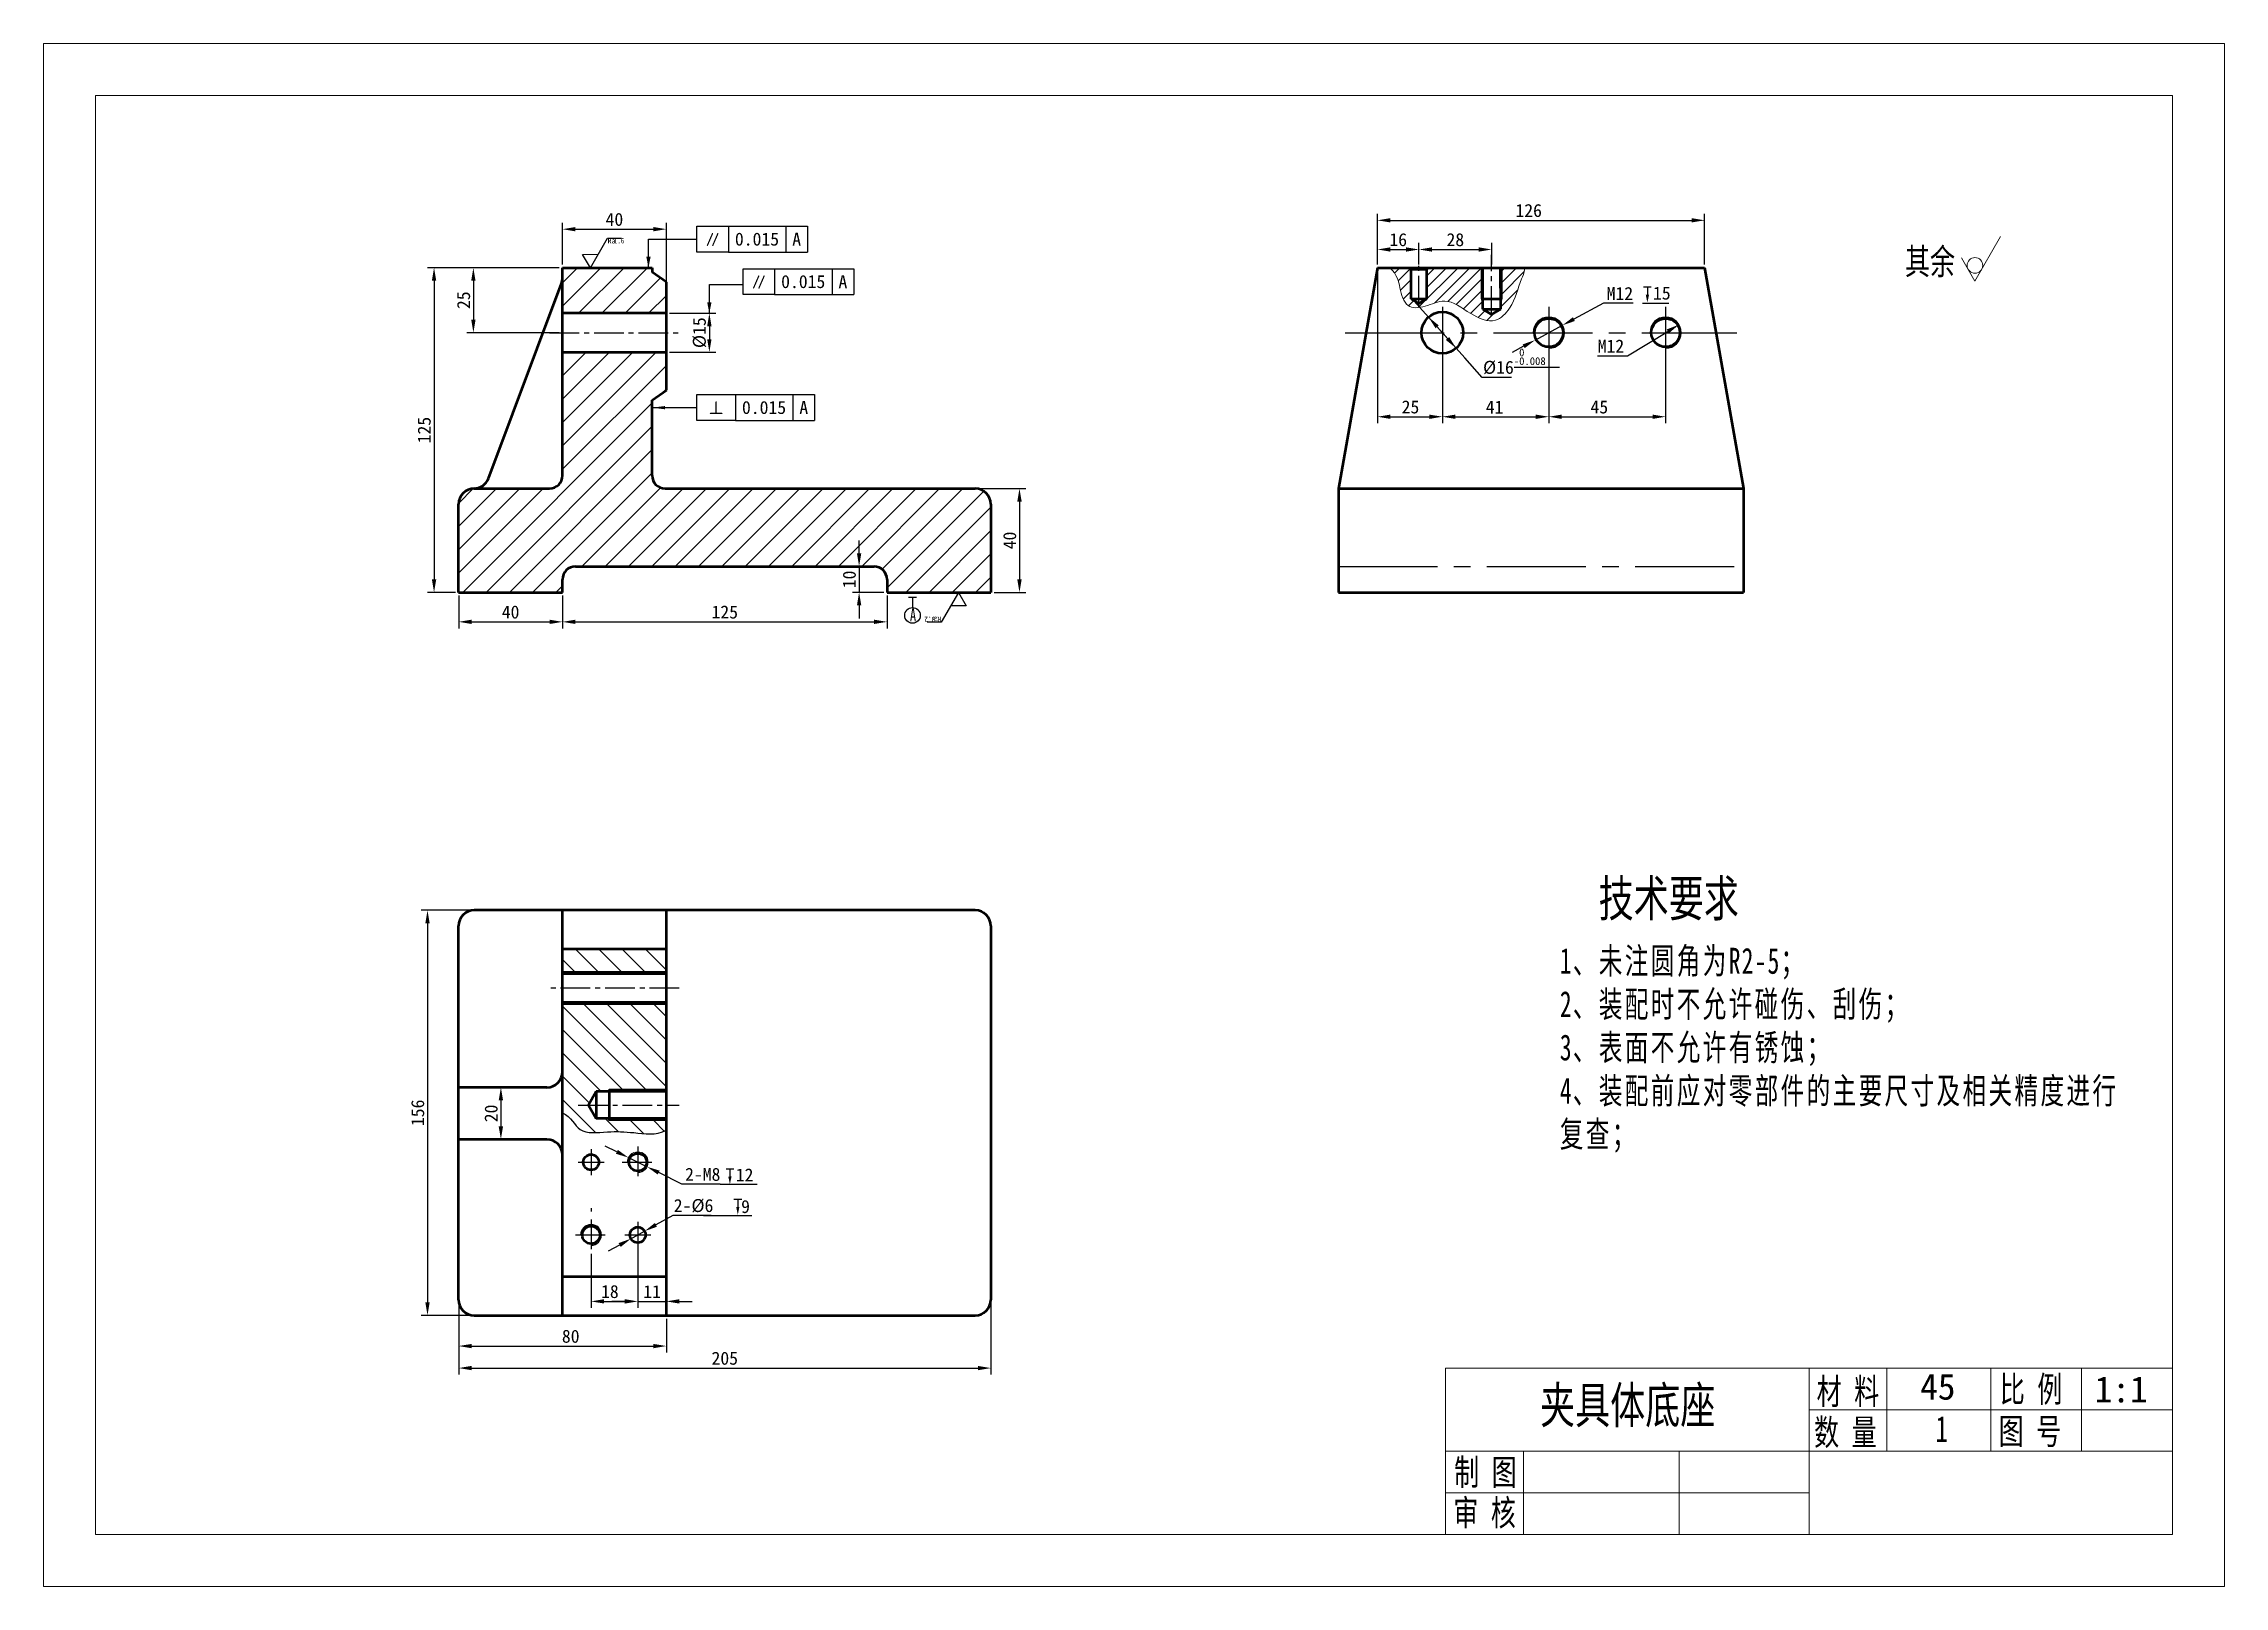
# Model space of a CAD drawing. Header units: millimetres. Extents: x 971 to 1391, y 506 to 803.
import ezdxf

# ---------------------------------------------------------------- set-up
doc = ezdxf.new("R2010")
doc.units = ezdxf.units.MM
for name, pattern in [('CENTER', [50.8, 31.75, -6.35, 6.35, -6.35]), ('CENTER2', [28.575, 19.05, -3.175, 3.175, -3.175]), ('CENTERX2', [101.6, 63.5, -12.7, 12.7, -12.7])]:
    doc.linetypes.add(name, pattern=pattern)
doc.layers.get('0').update_dxf_attribs({"lineweight": 18})
for name, color, linetype, lineweight in [('图层1', 4, 'Continuous', 50), ('图层3', 1, 'CENTER', 25), ('标注', 7, 'Continuous', 25), ('标注层', 5, 'Continuous', 25), ('细实线层', 7, 'Continuous', 18)]:
    doc.layers.add(name, color=color, linetype=linetype, lineweight=lineweight)
doc.styles.get("Standard").update_dxf_attribs({"font": 'SimSun.ttf'})
doc.styles.add('标准', font='SimSun.ttf', dxfattribs={"width": 0.667})
doc.styles.add('样式 1', font='SimSun.ttf', dxfattribs={"width": 0.707})
doc.dimstyles.new('ISO-25', dxfattribs={"dimtxt": 2.5, "dimasz": 2.5, "dimexe": 1.25, "dimexo": 0.625, "dimtad": 1, "dimtoh": 1, "dimlfac": 2, "dimtxsty": 'Standard', "dimcen": 2.5, "dimdle": 5, "dimadec": 0, "dimazin": 0, "dimtfac": 1, "dimtmove": 0, "dimatfit": 3, "dimfxl": 1, "dimarcsym": 0})

msp = doc.modelspace()

# ---------------------------------------------------------------- texts
for s, insert, char_height, width, attachment_point, style in [('其余', (1329.4827, 763.2039), 5, 42.761999, 1, '样式 1'), ('技术要求', (1270.4962, 641.6049), 7, 135.953226, 1, '样式 1'), ('{\\T1.1;1、未注圆角为R2-5；\\P2、装配时不允许碰伤、刮伤；\\P3、表面不允许有锈蚀；\\P4、装配前应对零部件的主要尺寸及相关精度进行复查；}', (1263.0172, 628.5782), 5, 109.145994, 1, '标准'), ('材 料', (1312.4793, 540.1526), 5, 18.293625, 7, '样式 1'), ('比 例', (1347.7527, 540.5702), 5, 17.115292, 7, '样式 1'), ('夹具体底座', (1259.2173, 544.0358), 7, 70, 1, '样式 1'), ('数 量', (1311.9835, 532.2611), 5, 18.20525, 7, '样式 1'), ('图 号', (1347.5302, 532.4629), 5, 17.350958, 7, '样式 1'), ('制 图', (1242.6679, 524.6069), 5, 17.881208, 7, '样式 1'), ('审 核', (1242.5014, 516.7833), 5, 17.881208, 7, '样式 1')]:
    msp.add_mtext(s, dxfattribs=dict(insert=insert, char_height=char_height, width=width, attachment_point=attachment_point, style=style))
at = {"char_height": 5}
for s, insert, width, attachment_point in [('45', (1332.4101, 546.5956), 17.5, 1), ('1:1', (1366.0051, 540.9893), 13.708333, 7)]:
    msp.add_mtext(s, dxfattribs=dict(at, insert=insert, width=width, attachment_point=attachment_point))
at = {"color": 0, "insert": (1335.37, 538.4469), "char_height": 5, "width": 20, "attachment_point": 1, "style": '样式 1'}
msp.add_mtext('{\\C7;1}', dxfattribs=at)
at = {"layer": '标注层'}
for s, insert, char_height, width, attachment_point in [('40', (1080.9356, 768.8002), 2.5, 6.536313, 5), ('15', (1280.9592, 755.8724), 2.5, 5.721776, 1), (' 0', (1254.1567, 742.4269), 1.5, 3.0375, 7), ('-0.008', (1254.1666, 740.7487), 1.5, 9.3125, 7), ('12', (1104.3072, 586.0997), 2.5, 5.721776, 1), ('9', (1105.339, 580.0196), 2.5, 5.721776, 1)]:
    msp.add_mtext(s, dxfattribs=dict(at, insert=insert, char_height=char_height, width=width, attachment_point=attachment_point))
at = {"layer": '标注层', "insert": (1137.8439, 693.9047), "char_height": 2.5, "width": 4.627837, "attachment_point": 1, "style": '样式 1'}
msp.add_mtext('A', dxfattribs=at)

# ---------------------------------------------------------------- blocks, each defined once
blk = doc.blocks.new('*X2')
at = {"layer": '标注层', "color": 0, "linetype": 'Continuous', "lineweight": -2, "transparency": 16777216}
for p, q in [((1053.31, 635.81), (1043.69, 635.81)), ((1044.94, 633.31), (1044.94, 560.31)), ((1053.31, 557.81), (1043.69, 557.81))]:
    blk.add_line(p, q, dxfattribs=at)
at = {"layer": '标注层', "color": 0, "transparency": 16777216}
for points in [[(1044.52, 633.31), (1045.35, 633.31), (1044.94, 635.81)], [(1044.52, 560.31), (1045.35, 560.31), (1044.94, 557.81)]]:
    blk.add_solid(points, dxfattribs=at)
at = {"layer": '标注层', "color": 0, "transparency": 16777216, "insert": (1043.06, 596.81), "char_height": 2.5, "width": 9.4722, "attachment_point": 5, "rotation": 90}
blk.add_mtext('\\A1;156', dxfattribs=at)
blk = doc.blocks.new('*X3')
at = {"layer": '标注层', "color": 0, "linetype": 'Continuous', "lineweight": -2, "transparency": 16777216}
for p, q in [((1050.94, 560.18), (1050.94, 546.42)), ((1153.44, 560.18), (1153.44, 546.42)), ((1053.44, 547.67), (1150.94, 547.67))]:
    blk.add_line(p, q, dxfattribs=at)
at = {"layer": '标注层', "color": 0, "transparency": 16777216}
for points in [[(1053.44, 548.09), (1053.44, 547.26), (1050.94, 547.67)], [(1150.94, 548.09), (1150.94, 547.26), (1153.44, 547.67)]]:
    blk.add_solid(points, dxfattribs=at)
at = {"layer": '标注层', "color": 0, "transparency": 16777216, "insert": (1102.19, 549.55), "char_height": 2.5, "width": 9.8611, "attachment_point": 5}
blk.add_mtext('\\A1;205', dxfattribs=at)
blk = doc.blocks.new('*X4')
at = {"layer": '标注层', "color": 0, "linetype": 'Continuous', "lineweight": -2, "transparency": 16777216}
for p, q in [((1070.94, 696.38), (1070.94, 690.08)), ((1133.44, 696.38), (1133.44, 690.08)), ((1073.44, 691.33), (1130.94, 691.33))]:
    blk.add_line(p, q, dxfattribs=at)
at = {"layer": '标注层', "color": 0, "transparency": 16777216}
for points in [[(1073.44, 691.75), (1073.44, 690.92), (1070.94, 691.33)], [(1130.94, 691.75), (1130.94, 690.92), (1133.44, 691.33)]]:
    blk.add_solid(points, dxfattribs=at)
at = {"layer": '标注层', "color": 0, "transparency": 16777216, "insert": (1102.19, 693.21), "char_height": 2.5, "width": 9.4167, "attachment_point": 5}
blk.add_mtext('\\A1;125', dxfattribs=at)
blk = doc.blocks.new('*X5')
at = {"layer": '标注层', "color": 0, "linetype": 'Continuous', "lineweight": -2, "transparency": 16777216}
for p, q in [((1050.94, 696.38), (1050.94, 690.08)), ((1070.94, 696.38), (1070.94, 690.08)), ((1053.44, 691.33), (1068.44, 691.33))]:
    blk.add_line(p, q, dxfattribs=at)
at = {"layer": '标注层', "color": 0, "transparency": 16777216}
for points in [[(1053.44, 691.75), (1053.44, 690.92), (1050.94, 691.33)], [(1068.44, 691.75), (1068.44, 690.92), (1070.94, 691.33)]]:
    blk.add_solid(points, dxfattribs=at)
at = {"layer": '标注层', "color": 0, "transparency": 16777216, "insert": (1060.94, 693.21), "char_height": 2.5, "width": 6.5, "attachment_point": 5}
blk.add_mtext('\\A1;40', dxfattribs=at)
blk = doc.blocks.new('*X6')
at = {"layer": '标注层', "color": 0, "linetype": 'Continuous', "lineweight": -2, "transparency": 16777216}
for p, q in [((1151.06, 717), (1160.2, 717)), ((1158.95, 714.5), (1158.95, 699.5)), ((1154.06, 697), (1160.2, 697))]:
    blk.add_line(p, q, dxfattribs=at)
at = {"layer": '标注层', "color": 0, "transparency": 16777216}
for points in [[(1158.53, 714.5), (1159.37, 714.5), (1158.95, 717)], [(1158.53, 699.5), (1159.37, 699.5), (1158.95, 697)]]:
    blk.add_solid(points, dxfattribs=at)
at = {"layer": '标注层', "color": 0, "transparency": 16777216, "insert": (1157.08, 707), "char_height": 2.5, "width": 6.5, "attachment_point": 5, "rotation": 90}
blk.add_mtext('\\A1;40', dxfattribs=at)
blk = doc.blocks.new('*X7')
at = {"layer": '标注层', "color": 0, "linetype": 'Continuous', "lineweight": -2, "transparency": 16777216}
for p, q in [((1240.39, 746.38), (1240.39, 729.57)), ((1260.89, 746.38), (1260.89, 729.57)), ((1242.89, 730.82), (1258.39, 730.82))]:
    blk.add_line(p, q, dxfattribs=at)
at = {"layer": '标注层', "color": 0, "transparency": 16777216}
for points in [[(1242.89, 731.23), (1242.89, 730.4), (1240.39, 730.82)], [(1258.39, 731.23), (1258.39, 730.4), (1260.89, 730.82)]]:
    blk.add_solid(points, dxfattribs=at)
at = {"layer": '标注层', "color": 0, "transparency": 16777216, "insert": (1250.45, 732.69), "char_height": 2.5, "width": 6.1389, "attachment_point": 5}
blk.add_mtext('\\A1;41', dxfattribs=at)
blk = doc.blocks.new('*X8')
at = {"layer": '标注层', "color": 0, "linetype": 'Continuous', "lineweight": -2, "transparency": 16777216}
for p, q in [((1260.89, 746.06), (1260.89, 729.57)), ((1283.39, 746.38), (1283.39, 729.57)), ((1263.39, 730.82), (1280.89, 730.82))]:
    blk.add_line(p, q, dxfattribs=at)
at = {"layer": '标注层', "color": 0, "transparency": 16777216}
for points in [[(1263.39, 731.23), (1263.39, 730.4), (1260.89, 730.82)], [(1280.89, 731.23), (1280.89, 730.4), (1283.39, 730.82)]]:
    blk.add_solid(points, dxfattribs=at)
at = {"layer": '标注层', "color": 0, "transparency": 16777216, "insert": (1270.63, 732.69), "char_height": 2.5, "width": 6.4167, "attachment_point": 5}
blk.add_mtext('\\A1;45', dxfattribs=at)
blk = doc.blocks.new('*X9')
at = {"layer": '标注层', "color": 0, "linetype": 'Continuous', "lineweight": -2, "transparency": 16777216}
for p, q in [((1227.89, 758.88), (1227.89, 729.57)), ((1240.39, 746.38), (1240.39, 729.57)), ((1230.39, 730.82), (1237.89, 730.82))]:
    blk.add_line(p, q, dxfattribs=at)
at = {"layer": '标注层', "color": 0, "transparency": 16777216}
for points in [[(1230.39, 731.23), (1230.39, 730.4), (1227.89, 730.82)], [(1237.89, 731.23), (1237.89, 730.4), (1240.39, 730.82)]]:
    blk.add_solid(points, dxfattribs=at)
at = {"layer": '标注层', "color": 0, "transparency": 16777216, "insert": (1234.25, 732.69), "char_height": 2.5, "width": 6.3056, "attachment_point": 5}
blk.add_mtext('\\A1;25', dxfattribs=at)
blk = doc.blocks.new('*X10')
at = {"layer": '标注层', "color": 0, "linetype": 'Continuous', "lineweight": -2, "transparency": 16777216}
for p, q in [((1051.56, 601.7), (1060.32, 601.7)), ((1059.07, 599.2), (1059.07, 594.2)), ((1051.56, 591.7), (1060.32, 591.7))]:
    blk.add_line(p, q, dxfattribs=at)
at = {"layer": '标注层', "color": 0, "transparency": 16777216}
for points in [[(1058.65, 599.2), (1059.49, 599.2), (1059.07, 601.7)], [(1058.65, 594.2), (1059.49, 594.2), (1059.07, 591.7)]]:
    blk.add_solid(points, dxfattribs=at)
at = {"layer": '标注层', "color": 0, "transparency": 16777216, "insert": (1057.2, 596.7), "char_height": 2.5, "width": 6.3889, "attachment_point": 5, "rotation": 90}
blk.add_mtext('\\A1;20', dxfattribs=at)
blk = doc.blocks.new('*X11')
at = {"layer": '标注层', "color": 0, "linetype": 'Continuous', "lineweight": -2, "transparency": 16777216}
for p, q in [((1076.44, 569.68), (1076.44, 559.26)), ((1085.44, 570.18), (1085.44, 559.26)), ((1078.94, 560.51), (1082.94, 560.51))]:
    blk.add_line(p, q, dxfattribs=at)
at = {"layer": '标注层', "color": 0, "transparency": 16777216}
for points in [[(1078.94, 560.93), (1078.94, 560.1), (1076.44, 560.51)], [(1082.94, 560.93), (1082.94, 560.1), (1085.44, 560.51)]]:
    blk.add_solid(points, dxfattribs=at)
at = {"layer": '标注层', "color": 0, "transparency": 16777216, "insert": (1080.06, 562.39), "char_height": 2.5, "width": 5.8889, "attachment_point": 5}
blk.add_mtext('\\A1;18', dxfattribs=at)
blk = doc.blocks.new('*X12')
at = {"layer": '标注层', "color": 0, "linetype": 'Continuous', "lineweight": -2, "transparency": 16777216}
for p, q in [((1227.89, 760.13), (1227.89, 769.88)), ((1230.39, 768.63), (1288.39, 768.63)), ((1290.89, 760.13), (1290.89, 769.88))]:
    blk.add_line(p, q, dxfattribs=at)
at = {"layer": '标注层', "color": 0, "transparency": 16777216}
for points in [[(1230.39, 769.05), (1230.39, 768.22), (1227.89, 768.63)], [(1288.39, 769.05), (1288.39, 768.22), (1290.89, 768.63)]]:
    blk.add_solid(points, dxfattribs=at)
at = {"layer": '标注层', "color": 0, "transparency": 16777216, "insert": (1257.02, 770.51), "char_height": 2.5, "width": 9.4722, "attachment_point": 5}
blk.add_mtext('\\A1;126', dxfattribs=at)
blk = doc.blocks.new('*X13')
at = {"layer": '标注层', "color": 0, "linetype": 'Continuous', "lineweight": -2, "transparency": 16777216}
for p, q in [((1128.06, 704.5), (1128.06, 707)), ((1130.31, 702), (1126.81, 702)), ((1128.06, 702), (1128.06, 697)), ((1132.81, 697), (1126.81, 697)), ((1128.06, 694.5), (1128.06, 692))]:
    blk.add_line(p, q, dxfattribs=at)
at = {"layer": '标注层', "color": 0, "transparency": 16777216}
for points in [[(1127.65, 704.5), (1128.48, 704.5), (1128.06, 702)], [(1127.65, 694.5), (1128.48, 694.5), (1128.06, 697)]]:
    blk.add_solid(points, dxfattribs=at)
at = {"layer": '标注层', "color": 0, "transparency": 16777216, "insert": (1126.19, 699.5), "char_height": 2.5, "width": 5.9444, "attachment_point": 5, "rotation": 90}
blk.add_mtext('\\A1;10', dxfattribs=at)
blk = doc.blocks.new('*X14')
at = {"layer": '标注层', "color": 0, "linetype": 'Continuous', "lineweight": -2, "transparency": 16777216}
for p, q in [((1070.31, 759.5), (1044.95, 759.5)), ((1046.2, 757), (1046.2, 699.5)), ((1050.31, 697), (1044.95, 697))]:
    blk.add_line(p, q, dxfattribs=at)
at = {"layer": '标注层', "color": 0, "transparency": 16777216}
for points in [[(1045.78, 757), (1046.62, 757), (1046.2, 759.5)], [(1045.78, 699.5), (1046.62, 699.5), (1046.2, 697)]]:
    blk.add_solid(points, dxfattribs=at)
at = {"layer": '标注层', "color": 0, "transparency": 16777216, "insert": (1044.32, 728.25), "char_height": 2.5, "width": 9.4167, "attachment_point": 5, "rotation": 90}
blk.add_mtext('\\A1;125', dxfattribs=at)
blk = doc.blocks.new('*X15')
at = {"layer": '标注层', "color": 0, "linetype": 'Continuous', "lineweight": -2, "transparency": 16777216}
for p, q in [((1070, 759.5), (1052.52, 759.5)), ((1053.77, 757), (1053.77, 749.5)), ((1070.31, 747), (1052.52, 747))]:
    blk.add_line(p, q, dxfattribs=at)
at = {"layer": '标注层', "color": 0, "transparency": 16777216}
for points in [[(1053.36, 757), (1054.19, 757), (1053.77, 759.5)], [(1053.36, 749.5), (1054.19, 749.5), (1053.77, 747)]]:
    blk.add_solid(points, dxfattribs=at)
at = {"layer": '标注层', "color": 0, "transparency": 16777216, "insert": (1051.9, 753.25), "char_height": 2.5, "width": 6.3056, "attachment_point": 5, "rotation": 90}
blk.add_mtext('\\A1;25', dxfattribs=at)
blk = doc.blocks.new('*X16')
at = {"layer": '标注层', "color": 0, "linetype": 'Continuous', "lineweight": -2, "transparency": 16777216}
for p, q in [((1227.89, 760.13), (1227.89, 764.27)), ((1230.39, 763.02), (1233.39, 763.02)), ((1235.89, 760.13), (1235.89, 764.27))]:
    blk.add_line(p, q, dxfattribs=at)
at = {"layer": '标注层', "color": 0, "transparency": 16777216}
for points in [[(1230.39, 763.43), (1230.39, 762.6), (1227.89, 763.02)], [(1233.39, 763.43), (1233.39, 762.6), (1235.89, 763.02)]]:
    blk.add_solid(points, dxfattribs=at)
at = {"layer": '标注层', "color": 0, "transparency": 16777216, "insert": (1231.89, 764.89), "char_height": 2.5, "width": 5.9167, "attachment_point": 5}
blk.add_mtext('\\A1;16', dxfattribs=at)
blk = doc.blocks.new('*X17')
at = {"layer": '标注层', "color": 0, "linetype": 'Continuous', "lineweight": -2, "transparency": 16777216}
for p, q in [((1235.89, 760.13), (1235.89, 764.27)), ((1238.39, 763.02), (1247.39, 763.02)), ((1249.89, 760.13), (1249.89, 764.27))]:
    blk.add_line(p, q, dxfattribs=at)
at = {"layer": '标注层', "color": 0, "transparency": 16777216}
for points in [[(1238.39, 763.43), (1238.39, 762.6), (1235.89, 763.02)], [(1247.39, 763.43), (1247.39, 762.6), (1249.89, 763.02)]]:
    blk.add_solid(points, dxfattribs=at)
at = {"layer": '标注层', "color": 0, "transparency": 16777216, "insert": (1242.89, 764.89), "char_height": 2.5, "width": 6.3333, "attachment_point": 5}
blk.add_mtext('\\A1;28', dxfattribs=at)
blk = doc.blocks.new('*X18')
at = {"layer": '标注层', "color": 0, "linetype": 'Continuous', "lineweight": -2, "transparency": 16777216}
for p, q in [((1050.94, 560.18), (1050.94, 550.66)), ((1090.94, 557.18), (1090.94, 550.66)), ((1053.44, 551.91), (1088.44, 551.91))]:
    blk.add_line(p, q, dxfattribs=at)
at = {"layer": '标注层', "color": 0, "transparency": 16777216}
for points in [[(1053.44, 552.32), (1053.44, 551.49), (1050.94, 551.91)], [(1088.44, 552.32), (1088.44, 551.49), (1090.94, 551.91)]]:
    blk.add_solid(points, dxfattribs=at)
at = {"layer": '标注层', "color": 0, "transparency": 16777216, "insert": (1072.52, 553.78), "char_height": 2.5, "width": 6.4444, "attachment_point": 5}
blk.add_mtext('\\A1;80', dxfattribs=at)
blk = doc.blocks.new('*X19')
at = {"layer": '标注层', "color": 0, "linetype": 'Continuous', "lineweight": -2, "transparency": 16777216}
for p, q in [((1092.16, 577.04), (1088.93, 575.25)), ((1099.57, 577.04), (1092.16, 577.04)), ((1081.94, 571.36), (1079.75, 570.15)), ((1084.12, 572.58), (1086.75, 574.03))]:
    blk.add_line(p, q, dxfattribs=at)
at = {"layer": '标注层', "color": 0, "transparency": 16777216}
for points in [[(1088.73, 575.61), (1089.13, 574.88), (1086.75, 574.03)], [(1081.74, 571.73), (1082.14, 571), (1084.12, 572.58)]]:
    blk.add_solid(points, dxfattribs=at)
at = {"layer": '标注层', "color": 0, "transparency": 16777216, "insert": (1096.18, 578.91), "char_height": 2.5, "width": 13.4722, "attachment_point": 5}
blk.add_mtext('\\A1;2-%%C6', dxfattribs=at)
blk = doc.blocks.new('*X20')
at = {"layer": '标注层', "color": 0, "linetype": 'Continuous', "lineweight": -2, "transparency": 16777216}
for p, q in [((1081.41, 589.31), (1079.17, 590.42)), ((1083.64, 588.19), (1087.23, 586.42)), ((1093.94, 583.08), (1089.47, 585.3)), ((1101.33, 583.08), (1093.94, 583.08))]:
    blk.add_line(p, q, dxfattribs=at)
at = {"layer": '标注层', "color": 0, "transparency": 16777216}
for points in [[(1081.59, 589.68), (1081.22, 588.93), (1083.64, 588.19)], [(1089.65, 585.68), (1089.28, 584.93), (1087.23, 586.42)]]:
    blk.add_solid(points, dxfattribs=at)
at = {"layer": '标注层', "color": 0, "transparency": 16777216, "insert": (1097.95, 584.95), "char_height": 2.5, "width": 13.4444, "attachment_point": 5}
blk.add_mtext('\\A1;2-M8', dxfattribs=at)
blk = doc.blocks.new('*X21')
at = {"layer": '标注层', "color": 0, "linetype": 'Continuous', "lineweight": -2, "transparency": 16777216}
for p, q in [((1271.4, 752.68), (1265.73, 749.62)), ((1277.13, 752.68), (1271.4, 752.68)), ((1258.25, 745.57), (1263.53, 748.43)), ((1256.05, 744.39), (1253.85, 743.2))]:
    blk.add_line(p, q, dxfattribs=at)
at = {"layer": '标注层', "color": 0, "transparency": 16777216}
for points in [[(1265.53, 749.98), (1265.92, 749.25), (1263.53, 748.43)], [(1255.85, 744.75), (1256.25, 744.02), (1258.25, 745.57)]]:
    blk.add_solid(points, dxfattribs=at)
at = {"layer": '标注层', "color": 0, "transparency": 16777216, "insert": (1274.58, 754.55), "char_height": 2.5, "width": 10.1389, "attachment_point": 5}
blk.add_mtext('\\A1;M12', dxfattribs=at)
blk = doc.blocks.new('*X22')
at = {"layer": '标注层', "color": 0, "linetype": 'Continuous', "lineweight": -2, "transparency": 16777216}
for p, q in [((1276.04, 742.56), (1283.82, 747.26)), ((1270.3, 742.56), (1276.04, 742.56))]:
    blk.add_line(p, q, dxfattribs=at)
at = {"layer": '标注层', "color": 0, "transparency": 16777216}
blk.add_solid([(1283.6, 747.62), (1284.03, 746.9), (1285.95, 748.55)], dxfattribs=at)
at = {"layer": '标注层', "color": 0, "transparency": 16777216, "insert": (1272.86, 744.43), "char_height": 2.5, "width": 10.1389, "attachment_point": 5}
blk.add_mtext('\\A1;M12', dxfattribs=at)
blk = doc.blocks.new('*X23')
at = {"layer": '标注层', "color": 0, "linetype": 'Continuous', "lineweight": -2, "transparency": 16777216}
for p, q in [((1236.07, 751.86), (1234.41, 753.73)), ((1237.73, 749.99), (1236.07, 751.86)), ((1237.73, 749.99), (1243.05, 744.01)), ((1243.05, 744.01), (1244.71, 742.14)), ((1248.03, 738.4), (1244.71, 742.14)), ((1253.72, 738.4), (1248.03, 738.4))]:
    blk.add_line(p, q, dxfattribs=at)
at = {"layer": '标注层', "color": 0, "lineweight": -2, "transparency": 16777216}
for p, q in [((1239.39, 748.12), (1241.05, 746.25)), ((1241.38, 745.88), (1239.72, 747.75))]:
    blk.add_line(p, q, dxfattribs=at)
at = {"layer": '标注层', "color": 0, "transparency": 16777216}
for points in [[(1239.7, 748.4), (1239.08, 747.85), (1237.73, 749.99)], [(1241.7, 746.16), (1241.07, 745.6), (1243.05, 744.01)]]:
    blk.add_solid(points, dxfattribs=at)
at = {"layer": '标注层', "color": 0, "transparency": 16777216, "insert": (1251.19, 740.28), "char_height": 2.5, "width": 10.0556, "attachment_point": 5}
blk.add_mtext('\\A1;%%C16', dxfattribs=at)
blk = doc.blocks.new('*X24')
at = {"layer": '标注层', "color": 0, "linetype": 'Continuous', "lineweight": -2, "transparency": 16777216}
for p, q in [((1090.94, 593.26), (1090.94, 559.26)), ((1085.44, 572.68), (1085.44, 559.26)), ((1082.94, 560.51), (1080.44, 560.51)), ((1085.44, 560.51), (1090.94, 560.51)), ((1093.44, 560.51), (1095.94, 560.51))]:
    blk.add_line(p, q, dxfattribs=at)
at = {"layer": '标注层', "color": 0, "transparency": 16777216}
for points in [[(1082.94, 560.93), (1082.94, 560.09), (1085.44, 560.51)], [(1093.44, 560.93), (1093.44, 560.09), (1090.94, 560.51)]]:
    blk.add_solid(points, dxfattribs=at)
at = {"layer": '标注层', "color": 0, "transparency": 16777216, "insert": (1088.19, 562.39), "char_height": 2.5, "width": 5.5833, "attachment_point": 5}
blk.add_mtext('\\A1;11', dxfattribs=at)
blk = doc.blocks.new('*X25')
at = {"layer": '标注层', "color": 0, "linetype": 'Continuous', "lineweight": -2, "transparency": 16777216}
for p, q in [((1091.56, 750.75), (1100.47, 750.75)), ((1099.22, 748.25), (1099.22, 745.75)), ((1091.56, 743.25), (1100.47, 743.25))]:
    blk.add_line(p, q, dxfattribs=at)
at = {"layer": '标注层', "color": 0, "transparency": 16777216}
for points in [[(1098.8, 748.25), (1099.64, 748.25), (1099.22, 750.75)], [(1098.8, 745.75), (1099.64, 745.75), (1099.22, 743.25)]]:
    blk.add_solid(points, dxfattribs=at)
at = {"layer": '标注层', "color": 0, "transparency": 16777216, "insert": (1097.34, 747), "char_height": 2.5, "width": 10, "attachment_point": 5, "rotation": 90}
blk.add_mtext('\\A1;%%C15', dxfattribs=at)
blk = doc.blocks.new('*X26')
at = {"layer": '标注层', "color": 0, "linetype": 'Continuous', "lineweight": -2}
for p, q in [((0, 2.5), (6.08, 2.5)), ((0, -2.5), (0, 2.5)), ((0, 0), (0, 0)), ((0, 0), (0, 0)), ((6.08, 2.5), (6.08, -2.5)), ((6.08, 2.5), (21.32, 2.5)), ((17.13, 2.5), (17.13, -2.5)), ((21.32, 2.5), (21.32, -2.5)), ((6.08, -2.5), (0, -2.5)), ((6.08, -2.5), (21.32, -2.5))]:
    blk.add_line(p, q, dxfattribs=at)
at = {"layer": '标注层', "color": 0, "char_height": 2.5, "attachment_point": 5}
for s, insert, width in [('{\\fGDT|b0|i0|c134|p2;f}', (3.04, 0), 6.0789), ('A', (19.22, 0), 5)]:
    blk.add_mtext(s, dxfattribs=dict(at, insert=insert, width=width))
at = {"layer": '标注层', "color": 0, "lineweight": -2, "insert": (7.33, 0), "char_height": 2.5, "width": 17, "attachment_point": 4}
blk.add_mtext('0.015', dxfattribs=at)
blk = doc.blocks.new('*X27')
at = {"layer": '标注层', "color": 0, "linetype": 'Continuous', "lineweight": -2}
for p, q in [((0, 2.5), (7.44, 2.5)), ((0, -2.5), (0, 2.5)), ((0, 0), (0, 0)), ((0, 0), (0, 0)), ((7.44, 2.5), (7.44, -2.5)), ((7.44, 2.5), (22.68, 2.5)), ((18.49, 2.5), (18.49, -2.5)), ((22.68, 2.5), (22.68, -2.5)), ((7.44, -2.5), (0, -2.5)), ((7.44, -2.5), (22.68, -2.5))]:
    blk.add_line(p, q, dxfattribs=at)
at = {"layer": '标注层', "color": 0, "char_height": 2.5, "attachment_point": 5}
for s, insert, width in [('{\\fGDT|b0|i0|c134|p2;b}', (3.72, 0), 7.443), ('A', (20.59, 0), 5)]:
    blk.add_mtext(s, dxfattribs=dict(at, insert=insert, width=width))
at = {"layer": '标注层', "color": 0, "lineweight": -2, "insert": (8.69, 0), "char_height": 2.5, "width": 17, "attachment_point": 4}
blk.add_mtext('0.015', dxfattribs=at)
blk = doc.blocks.new('*X28')
at = {"layer": '标注层', "color": 0, "linetype": 'Continuous', "lineweight": -2}
for p, q in [((0, 2.5), (6.08, 2.5)), ((0, -2.5), (0, 2.5)), ((0, 0), (0, 0)), ((0, 0), (0, 0)), ((6.08, 2.5), (6.08, -2.5)), ((6.08, 2.5), (21.32, 2.5)), ((17.13, 2.5), (17.13, -2.5)), ((21.32, 2.5), (21.32, -2.5)), ((6.08, -2.5), (0, -2.5)), ((6.08, -2.5), (21.32, -2.5))]:
    blk.add_line(p, q, dxfattribs=at)
at = {"layer": '标注层', "color": 0, "char_height": 2.5, "attachment_point": 5}
for s, insert, width in [('{\\fGDT|b0|i0|c134|p2;f}', (3.04, 0), 6.0789), ('A', (19.22, 0), 5)]:
    blk.add_mtext(s, dxfattribs=dict(at, insert=insert, width=width))
at = {"layer": '标注层', "color": 0, "lineweight": -2, "insert": (7.33, 0), "char_height": 2.5, "width": 17, "attachment_point": 4}
blk.add_mtext('0.015', dxfattribs=at)
blk = doc.blocks.new('*X29')
at = {"layer": '标注层', "linetype": 'Continuous'}
blk.add_hatch(color=0, dxfattribs=at).paths.add_polyline_path([(1088.19, 732.57), (1090.69, 732.88), (1090.69, 732.25)], flags=0)
at = {"layer": '标注层', "color": 0, "linetype": 'Continuous'}
for p, q in [((1088.19, 732.57), (1094.31, 732.57)), ((1094.31, 732.57), (1096.81, 732.57))]:
    blk.add_line(p, q, dxfattribs=at)
at = {"layer": '标注层', "color": 0}
blk.add_line((1096.81, 732.57), (1096.81, 732.57), dxfattribs=at)
blk = doc.blocks.new('粗糙度')
at = {"layer": '标注', "linetype": 'ByBlock', "lineweight": 25}
for p, q in [((0, 0), (6.46, 11)), ((-2.92, 5), (2.94, 5)), ((0, 0), (-2.92, 5))]:
    blk.add_line(p, q, dxfattribs=at)
blk = doc.blocks.new('粗糙度2')
at = {"layer": '标注', "linetype": 'ByBlock', "lineweight": 25}
blk.add_line((6.46, 11), (11.72, 11), dxfattribs=at)
blk.add_blockref('粗糙度', (0, 0), dxfattribs=at)
at = {"layer": '标注', "linetype": 'ByBlock', "lineweight": 25, "insert": (6.46, 11), "char_height": 2, "attachment_point": 1}
blk.add_mtext_dynamic_manual_height_columns('Ra', width=4.137, gutter_width=1, heights=[0], dxfattribs=at)
at = {"layer": '标注', "linetype": 'ByBlock', "lineweight": 25, "width": 0.8}
blk.add_attdef('RA', (8.8, 9), '', height=2, dxfattribs=at)

# ---------------------------------------------------------------- dimensions: what is measured, and where the dimension line sits
at = {"layer": '标注层'}
for base, p1, p2, picture, middle in [((1290.888, 768.6334), (1227.888, 759.5012), (1290.888, 759.5012), '*X12', (1257.0155, 768.6334)), ((1235.888, 763.0156), (1227.888, 759.5012), (1235.888, 759.5012), '*X16', (1231.888, 763.0156)), ((1240.388, 730.8178), (1227.888, 759.5012), (1240.388, 747.0012), '*X9', (1234.253, 730.8178)), ((1260.888, 730.8178), (1240.388, 747.0012), (1260.888, 747.0012), '*X7', (1250.4469, 730.8178)), ((1283.388, 730.8178), (1260.888, 746.6887), (1283.388, 747.0012), '*X8', (1270.6322, 730.8178)), ((1070.9356, 691.3317), (1050.9356, 697.0012), (1070.9356, 697.0012), '*X5', (1060.9356, 691.3317)), ((1133.4356, 691.3317), (1070.9356, 697.0012), (1133.4356, 697.0012), '*X4', (1102.1856, 691.3317)), ((1085.4356, 560.5141), (1076.4356, 570.305), (1085.4356, 570.805), '*X11', (1080.0578, 560.5141)), ((1090.9356, 551.9059), (1050.9356, 560.805), (1090.9356, 557.805), '*X18', (1072.5235, 551.9059))]:
    dim = msp.add_linear_dim(base=base, p1=p1, p2=p2, dimstyle='ISO-25', override={"dimsah": 1, "dimtolj": 1, "dimtzin": 8}, dxfattribs=at)
    dim.commit()
    dim.dimension.update_dxf_attribs({"geometry": picture, "text_midpoint": middle, "dimtype": 160})
for base, p1, p2, picture, middle in [((1249.888, 763.0156), (1235.888, 759.5012), (1249.888, 759.5012), '*X17', (1242.888, 764.8906)), ((1090.9356, 560.5106), (1085.4356, 573.305), (1090.9356, 593.8845), '*X24', (1088.1856, 562.3856))]:
    dim = msp.add_linear_dim(base=base, p1=p1, p2=p2, dimstyle='ISO-25', override={"dimsah": 1, "dimtolj": 1, "dimtzin": 8}, dxfattribs=at)
    dim.commit()
    dim.dimension.update_dxf_attribs({"geometry": picture, "text_midpoint": middle})
for base, p1, p2, picture, middle in [((1046.1997, 697.0012), (1070.9356, 759.5012), (1050.9356, 697.0012), '*X14', (1046.1997, 728.2512)), ((1053.7726, 747.0012), (1070.6231, 759.5012), (1070.9356, 747.0012), '*X15', (1053.7726, 753.2512)), ((1158.9516, 697.0012), (1150.4356, 717.0012), (1153.4356, 697.0012), '*X6', (1158.9516, 707.0012))]:
    dim = msp.add_linear_dim(base=base, p1=p1, p2=p2, angle=90, dimstyle='ISO-25', override={"dimsah": 1, "dimtolj": 1, "dimtzin": 8}, dxfattribs=at)
    dim.commit()
    dim.dimension.update_dxf_attribs({"geometry": picture, "text_midpoint": middle, "dimtype": 160})
for p1, p2, text, override, picture, middle in [((1258.2487, 745.575), (1263.5273, 748.4275), 'M12', {"dimpost": '%%C<>', "dimsah": 1, "dimtolj": 1}, '*X21', (1274.5766, 752.6795)), ((1280.8214, 745.4479), (1285.9545, 748.5545), 'M12', {"dimpost": '%%C<>', "dimsah": 1, "dimtmove": 1, "dimtolj": 1}, '*X22', (1276.0416, 742.5552)), ((1084.1242, 572.5769), (1086.747, 574.0332), '2-%%C6', {"dimpost": '%%C<>', "dimsah": 1, "dimtolj": 1}, '*X19', (1096.1775, 577.038))]:
    dim = msp.add_diameter_dim_2p(p1=p1, p2=p2, text=text, dimstyle='ISO-25', override=override, dxfattribs=at)
    dim.commit()
    dim.dimension.update_dxf_attribs({"geometry": picture, "text_midpoint": middle, "dimtype": 163})
dim = msp.add_linear_dim(base=(1099.2191, 743.2512), p1=(1090.9356, 750.7512), p2=(1090.9356, 743.2512), angle=90, text='%%C15', dimstyle='ISO-25', override={"dimsah": 1, "dimtolj": 1}, dxfattribs=at)
dim.commit()
dim.dimension.update_dxf_attribs({"geometry": '*X25', "text_midpoint": (1097.3441, 747.0012)})
dim = msp.add_diameter_dim_2p(p1=(1237.7309, 749.9912), p2=(1243.045, 744.0112), dimstyle='ISO-25', override={"dimpost": '%%C<>', "dimsah": 1, "dimtolj": 1, "dimtzin": 8}, dxfattribs=at)
dim.commit()
dim.dimension.update_dxf_attribs({"geometry": '*X23', "text_midpoint": (1251.1869, 738.405)})
for base, p1, p2, picture, middle in [((1128.0625, 697.0012), (1130.9356, 702.0012), (1133.4356, 697.0012), '*X13', (1126.1875, 699.5012)), ((1059.0707, 591.7045), (1050.9356, 601.7045), (1050.9356, 591.7045), '*X10', (1057.1957, 596.7045))]:
    dim = msp.add_linear_dim(base=base, p1=p1, p2=p2, angle=90, dimstyle='ISO-25', override={"dimsah": 1, "dimtolj": 1, "dimtzin": 8}, dxfattribs=at)
    dim.commit()
    dim.dimension.update_dxf_attribs({"geometry": picture, "text_midpoint": middle})
dim = msp.add_linear_dim(base=(1044.9356, 557.805), p1=(1053.9356, 635.805), p2=(1053.9356, 557.805), angle=90, text='156', dimstyle='ISO-25', override={"dimsah": 1, "dimtolj": 1}, dxfattribs=at)
dim.commit()
dim.dimension.update_dxf_attribs({"geometry": '*X2', "text_midpoint": (1044.9356, 596.805), "dimtype": 160})
dim = msp.add_diameter_dim_2p(p1=(1083.6444, 588.1947), p2=(1087.2268, 586.4153), text='2-M8', dimstyle='ISO-25', override={"dimpost": '%%C<>', "dimsah": 1, "dimtolj": 1}, dxfattribs=at)
dim.commit()
dim.dimension.update_dxf_attribs({"geometry": '*X20', "text_midpoint": (1097.9488, 583.079)})
dim = msp.add_linear_dim(base=(1153.4356, 547.6736), p1=(1050.9356, 560.805), p2=(1153.4356, 560.805), text='205', dimstyle='ISO-25', override={"dimsah": 1, "dimtolj": 1}, dxfattribs=at)
dim.commit()
dim.dimension.update_dxf_attribs({"geometry": '*X3', "text_midpoint": (1102.1856, 547.6736), "dimtype": 160})

# ---------------------------------------------------------------- hatches: boundary and pattern name
at = {"layer": '标注层'}
for points in [[(1073.4356, 767.3418), (1073.4356, 766.5085), (1070.9356, 766.9252)], [(1088.4356, 767.3418), (1088.4356, 766.5085), (1090.9356, 766.9252)], [(1087.9106, 761.6205), (1087.0772, 761.6205), (1087.4939, 759.5012)], [(1099.6353, 752.8705), (1098.802, 752.8705), (1099.2186, 750.7512)], [(1280.1937, 754.3102), (1279.5689, 754.2948), (1279.8813, 752.8025)], [(1103.491, 584.5638), (1102.8661, 584.5484), (1103.1785, 583.0561)], [(1105.0124, 578.708), (1104.3876, 578.6926), (1104.7, 577.2003)]]:
    msp.add_hatch(color=256, dxfattribs=at).paths.add_polyline_path(points, flags=0)
h = msp.add_hatch(dxfattribs=at)
h.set_pattern_fill('ANSI31', color=256, style=0)
h.paths.add_polyline_path([(1090.9356, 756.749), (1088.192, 758.6678), (1088.192, 759.5012), (1070.9356, 759.5012), (1070.9356, 750.7512), (1090.9356, 750.7512)], flags=0)
edge = h.paths.add_edge_path(flags=0)
edge.add_line((1088.192, 733.9876), (1090.9356, 735.9351))
edge.add_line((1090.9356, 735.9351), (1090.9356, 743.2512))
edge.add_line((1090.9356, 743.2512), (1070.9356, 743.2512))
edge.add_line((1070.9356, 743.2512), (1070.9356, 719.5012))
edge.add_arc((1068.4356, 719.5012), 2.5, -90, 0, ccw=False)
edge.add_line((1068.4356, 717.0012), (1053.9356, 717.0012))
edge.add_arc((1053.9356, 714.0012), 3, 90, 180)
edge.add_line((1050.9356, 714.0012), (1050.9356, 697.0012))
edge.add_line((1050.9356, 697.0012), (1070.9356, 697.0012))
edge.add_line((1070.9356, 697.0012), (1070.9356, 699.5012))
edge.add_arc((1073.4356, 699.5012), 2.5, 90, 180, ccw=False)
edge.add_line((1073.4356, 702.0012), (1130.9356, 702.0012))
edge.add_arc((1130.9356, 699.5012), 2.5, 0, 90, ccw=False)
edge.add_line((1133.4356, 699.5012), (1133.4356, 697.0012))
edge.add_line((1133.4356, 697.0012), (1153.4356, 697.0012))
edge.add_line((1153.4356, 697.0012), (1153.4356, 714.0012))
edge.add_arc((1150.4356, 714.0012), 3, 360, 450)
edge.add_line((1150.4356, 717.0012), (1093.4356, 717.0012))
edge.add_line((1093.4356, 717.0012), (1090.692, 717.0012))
edge.add_arc((1090.692, 719.5012), 2.5, 180, 270, ccw=False)
edge.add_line((1088.192, 719.5012), (1088.192, 733.9876))
h = msp.add_hatch(dxfattribs=at)
h.set_pattern_fill('ANSI31', color=256, angle=90, style=0)
h.paths.add_polyline_path([(1090.9356, 623.805), (1090.9356, 628.305), (1070.9356, 628.305), (1070.9356, 623.805)], flags=0)
edge = h.paths.add_edge_path(flags=0)
edge.add_line((1070.9356, 617.805), (1070.9356, 596.805))
edge.add_spline(control_points=[(1070.9356, 596.805), (1072.6623, 596.0341), (1073.9274, 592.4521), (1079.5457, 593.3383), (1085.0101, 593.0674), (1088.8965, 592.4074), (1090.9356, 593.4514)], knot_values=[0, 0, 0, 0, 4.67455072, 10.16983013, 15.24201468, 21.54063689, 21.54063689, 21.54063689, 21.54063689], weights=[1, 1, 1, 1, 1, 1, 1], degree=3, periodic=0)
edge.add_line((1090.9356, 593.4514), (1090.9356, 595.305))
edge.add_line((1090.9356, 595.305), (1079.9356, 595.305))
edge.add_line((1079.9356, 595.305), (1079.9356, 595.6993))
edge.add_line((1079.9356, 595.6993), (1077.4356, 595.6993))
edge.add_line((1077.4356, 595.6993), (1075.9312, 598.305))
edge.add_line((1075.9312, 598.305), (1077.4356, 600.9108))
edge.add_line((1077.4356, 600.9108), (1079.9356, 600.9108))
edge.add_line((1079.9356, 600.9108), (1079.9356, 601.305))
edge.add_line((1079.9356, 601.305), (1090.9356, 601.305))
edge.add_line((1090.9356, 601.305), (1090.9356, 617.805))
edge.add_line((1090.9356, 617.805), (1070.9356, 617.805))

# ---------------------------------------------------------------- linework, layer by layer
at = {"color": 0}
for p, q in [((971.0041, 802.6477), (971.0041, 505.6477)), ((1391.0041, 802.6477), (971.0041, 802.6477)), ((1391.0041, 802.6477), (1391.0041, 505.6477)), ((981.0041, 792.6477), (981.0041, 515.6477)), ((1381.0041, 792.6477), (981.0041, 792.6477)), ((1381.0041, 792.6477), (1381.0041, 515.6477)), ((1241.0041, 547.6477), (1241.0041, 515.6477)), ((1381.0041, 547.6477), (1241.0041, 547.6477)), ((1381.0041, 515.6477), (981.0041, 515.6477)), ((1391.0041, 505.6477), (971.0041, 505.6477))]:
    msp.add_line(p, q, dxfattribs=at)
for p, q in [((1342.9729, 756.935), (1347.9137, 765.4929)), ((1342.9729, 756.935), (1340.3749, 761.4349)), ((1381.0041, 547.6477), (1311.0041, 547.6477)), ((1311.0041, 515.6477), (1311.0041, 547.6477)), ((1326.0041, 531.6477), (1326.0041, 547.6477)), ((1346.0041, 547.6477), (1346.0041, 531.6477)), ((1363.5041, 547.6477), (1363.5041, 531.6477)), ((1381.0041, 539.6477), (1311.0041, 539.6477)), ((1381.0041, 531.6477), (1241.0041, 531.6477)), ((1256.0041, 531.6477), (1256.0041, 515.6477)), ((1286.0041, 531.6477), (1286.0041, 515.6477)), ((1311.0041, 523.6477), (1241.0041, 523.6477))]:
    msp.add_line(p, q)
msp.add_circle((1342.9729, 759.9465), 1.5058)
at = {"layer": '图层1', "color": 0}
for p, q in [((1056.6656, 718.9479), (1070.7446, 756.4919)), ((1070.9356, 759.5012), (1088.192, 759.5012)), ((1070.9356, 719.5012), (1070.9356, 759.5012)), ((1088.192, 759.5012), (1088.192, 758.6678)), ((1090.9422, 756.7444), (1088.192, 758.6678)), ((1090.9356, 735.9351), (1090.9356, 756.749)), ((1227.888, 759.5012), (1220.388, 717.0012)), ((1227.888, 759.5012), (1290.888, 759.5012)), ((1234.388, 759.2512), (1237.388, 759.2512)), ((1248.188, 751.5012), (1248.188, 759.5012)), ((1251.638, 751.5012), (1251.588, 759.5012)), ((1290.888, 759.5012), (1298.388, 717.0012)), ((1234.388, 753.5012), (1237.388, 753.5012)), ((1234.388, 753.5012), (1235.888, 752.6352)), ((1235.888, 752.6352), (1237.388, 753.5012)), ((1247.888, 753.5012), (1251.888, 753.5012)), ((1090.9356, 750.7512), (1070.9356, 750.7512)), ((1248.188, 751.5012), (1251.638, 751.5012)), ((1248.188, 751.5012), (1249.888, 750.5197)), ((1249.888, 750.5197), (1251.5874, 751.5009)), ((1070.9356, 743.2512), (1090.9356, 743.2512)), ((1088.192, 733.9876), (1090.9356, 735.9351)), ((1088.192, 719.5012), (1088.192, 733.9876)), ((1050.9356, 697.0012), (1050.9356, 714.0012)), ((1053.9356, 717.0012), (1068.4356, 717.0012)), ((1090.692, 717.0012), (1147.692, 717.0012)), ((1093.4356, 717.0012), (1150.4356, 717.0012)), ((1153.4356, 714.0012), (1153.4356, 697.0012)), ((1220.388, 717.0012), (1220.388, 697.0012)), ((1220.388, 717.0012), (1298.388, 717.0012)), ((1298.388, 717.0012), (1298.388, 697.0012)), ((1073.4356, 702.0012), (1130.9356, 702.0012)), ((1070.9356, 697.0012), (1070.9356, 699.5012)), ((1133.4356, 699.5012), (1133.4356, 697.0012)), ((1050.9356, 697.0012), (1070.9356, 697.0012)), ((1133.4356, 697.0012), (1153.4356, 697.0012)), ((1220.388, 697.0012), (1298.388, 697.0012)), ((1150.4356, 635.805), (1053.9356, 635.805)), ((1070.9356, 557.805), (1070.9356, 635.805)), ((1090.9356, 567.805), (1090.9356, 635.805)), ((1050.9356, 560.805), (1050.9356, 632.805)), ((1153.4356, 632.805), (1153.4356, 560.805)), ((1090.9356, 628.305), (1070.9356, 628.305)), ((1090.9356, 623.805), (1070.9356, 623.805)), ((1090.9356, 617.805), (1070.9356, 617.805)), ((1067.9356, 601.7045), (1050.9356, 601.7045)), ((1077.4356, 600.9108), (1075.9312, 598.305)), ((1077.4356, 600.9108), (1077.4356, 595.6993)), ((1079.9356, 600.9108), (1077.4356, 600.9108)), ((1079.9356, 601.305), (1079.9356, 595.305)), ((1090.9356, 600.9108), (1079.9356, 600.9108)), ((1075.9312, 598.305), (1077.4356, 595.6993)), ((1079.9356, 595.6993), (1077.4356, 595.6993)), ((1090.9356, 595.6993), (1079.9356, 595.6993)), ((1067.9356, 591.7045), (1050.9356, 591.7045)), ((1090.9356, 557.805), (1090.9356, 567.805)), ((1070.9356, 565.305), (1090.9356, 565.305)), ((1053.9356, 557.805), (1150.4356, 557.805))]:
    msp.add_line(p, q, dxfattribs=at)
at = {"layer": '图层1', "color": 0, "ltscale": 0.3}
for p, q in [((1234.138, 759.5012), (1234.388, 759.2512)), ((1234.388, 753.5012), (1234.388, 759.2512)), ((1237.638, 759.5012), (1237.388, 759.2512)), ((1237.388, 753.5012), (1237.388, 759.2512))]:
    msp.add_line(p, q, dxfattribs=at)
at = {"layer": '图层1', "color": 0}
for centre, radius in [((1240.388, 747.0012), 4), ((1260.888, 747.0012), 2.75), ((1283.388, 747.0012), 2.75), ((1076.4356, 587.305), 1.5), ((1085.4356, 587.305), 1.7), ((1076.4356, 573.305), 1.7), ((1085.4356, 573.305), 1.5)]:
    msp.add_circle(centre, radius, dxfattribs=at)
for centre, radius, start, end in [((1067.9356, 757.5452), 3, 339.443955, 360), ((1053.8566, 720.0012), 3, 270, 339.443955), ((1068.4356, 719.5012), 2.5, 270, 0), ((1090.692, 719.5012), 2.5, 180, 270), ((1053.9356, 714.0012), 3, 90, 180), ((1150.4356, 714.0012), 3, 0, 90), ((1073.4356, 699.5012), 2.5, 90, 180), ((1130.9356, 699.5012), 2.5, 0, 90), ((1053.9356, 632.805), 3, 90, 180), ((1150.4356, 632.805), 3, 0, 90), ((1067.9356, 604.7045), 3, 270, 360), ((1067.9356, 588.7045), 3, 0, 90), ((1053.9356, 560.805), 3, 180, 270), ((1150.4356, 560.805), 3, 270, 360)]:
    msp.add_arc(centre, radius, start, end, dxfattribs=at)
at = {"layer": '图层3', "linetype": 'CENTER2', "lineweight": 25, "ltscale": 0.3}
for p, q in [((1235.888, 752.2512), (1235.888, 762.0012)), ((1249.888, 750.2529), (1249.888, 762.0012)), ((1240.388, 752.0012), (1240.388, 742.0012)), ((1260.888, 752.0012), (1260.888, 742.0012)), ((1283.388, 752.0012), (1283.388, 742.0012)), ((1068.4356, 747.0012), (1093.4356, 747.0012)), ((1093.4356, 620.805), (1068.4356, 620.805)), ((1073.9356, 598.305), (1093.4356, 598.305)), ((1076.4356, 589.805), (1076.4356, 584.805)), ((1085.4356, 590.305), (1085.4356, 584.305)), ((1073.9356, 587.305), (1078.9356, 587.305)), ((1082.4356, 587.305), (1088.4356, 587.305)), ((1076.4356, 578.4799), (1076.4356, 577.805)), ((1076.4356, 576.305), (1076.4356, 570.305)), ((1085.4356, 575.805), (1085.4356, 570.805)), ((1073.4356, 573.305), (1079.4356, 573.305)), ((1082.9356, 573.305), (1087.9356, 573.305))]:
    msp.add_line(p, q, dxfattribs=at)
at = {"layer": '图层3', "linetype": 'CENTER2', "lineweight": 25}
for p, q in [((1221.6821, 747.0012), (1297.0938, 747.0012)), ((1220.388, 702.0012), (1298.388, 702.0012))]:
    msp.add_line(p, q, dxfattribs=at)
at = {"layer": '标注层'}
for p, q in [((1070.9356, 760.1262), (1070.9356, 768.1752)), ((1073.4356, 766.9252), (1088.4356, 766.9252)), ((1087.4939, 759.5012), (1087.4939, 764.9973)), ((1087.4939, 764.9973), (1096.8125, 764.9973)), ((1090.9422, 756.749), (1090.9422, 768.1752)), ((1099.2186, 750.7512), (1099.2186, 756.2473)), ((1099.2186, 756.2473), (1105.7159, 756.2473)), ((1231.1642, 758.4762), (1232.1893, 759.5012)), ((1231.8911, 756.958), (1234.2861, 759.3531)), ((1232.3324, 755.1543), (1234.388, 757.2098)), ((1235.7475, 751.8342), (1243.4146, 759.5012)), ((1237.388, 757.9647), (1238.9244, 759.5012)), ((1237.388, 755.7197), (1241.1695, 759.5012)), ((1238.8623, 752.7039), (1245.6596, 759.5012)), ((1241.4354, 753.0319), (1247.9047, 759.5012)), ((1243.0665, 752.418), (1247.888, 757.2394)), ((1251.888, 758.9944), (1252.3948, 759.5012)), ((1251.888, 756.7493), (1254.6399, 759.5012)), ((1251.888, 754.5042), (1256.1481, 758.7643)), ((1232.8739, 753.4506), (1234.388, 754.9647)), ((1233.8592, 752.1909), (1234.8834, 753.2152)), ((1244.4683, 751.5747), (1247.888, 754.9944)), ((1245.84, 750.7013), (1248.188, 753.0493)), ((1251.6348, 752.006), (1254.8976, 755.2688)), ((1278.9693, 752.6798), (1283.987, 752.6798)), ((1279.1313, 755.8025), (1280.6313, 755.8025)), ((1279.8813, 755.8025), (1279.8813, 754.3025)), ((1247.2952, 749.9115), (1248.6298, 751.2461)), ((1248.9705, 749.3417), (1250.5045, 750.8757)), ((1261.7035, 744.1142), (1263.775, 746.1857)), ((1254.2046, 740.3515), (1262.9808, 740.3515)), ((1138.3456, 696.0709), (1138.3456, 694.0709)), ((1090.9356, 623.4108), (1070.9356, 623.4108)), ((1090.9356, 618.1993), (1070.9356, 618.1993)), ((1090.9356, 601.305), (1079.9356, 601.305)), ((1090.9356, 595.305), (1079.9356, 595.305)), ((1102.4285, 586.0561), (1103.9285, 586.0561)), ((1103.1785, 586.0561), (1103.1785, 584.5561)), ((1101.3287, 583.079), (1108.4369, 583.079)), ((1103.95, 580.2003), (1105.45, 580.2003)), ((1104.7, 580.2003), (1104.7, 578.7003)), ((1098.114, 577.038), (1104.9121, 577.038)), ((1104.9121, 577.038), (1107.3881, 577.038))]:
    msp.add_line(p, q, dxfattribs=at)
at = {"layer": '标注层', "color": 0}
msp.add_line((1137.5956, 696.0709), (1139.0956, 696.0709), dxfattribs=at)
at = {"layer": '标注层'}
msp.add_circle((1138.3456, 692.5709), 1.5, dxfattribs=at)
for centre, radius in [((1260.888, 747.0012), 3), ((1283.388, 747.0012), 3), ((1076.4356, 573.305), 2)]:
    msp.add_arc(centre, radius, 270, 180, dxfattribs=at)
msp.add_open_spline([(1070.9356, 596.805), (1072.6623, 596.0341), (1073.9274, 592.4521), (1079.5457, 593.3383), (1085.0101, 593.0674), (1088.8965, 592.4074), (1090.9356, 593.4514)], degree=3, knots=[0, 0, 0, 0, 2230.95274243, 4853.60236044, 7274.32783482, 10280.37682925, 10280.37682925, 10280.37682925, 10280.37682925], dxfattribs=at)
at = {"layer": '细实线层'}
for p, q in [((1247.888, 753.5012), (1247.888, 759.5012)), ((1251.888, 753.5012), (1251.888, 759.5012))]:
    msp.add_line(p, q, dxfattribs=at)
msp.add_arc((1085.4356, 587.305), 2, 270, 180, dxfattribs=at)
msp.add_open_spline([(1230.2793, 759.5012), (1231.7019, 758.1517), (1232.1963, 755.5329), (1233.2202, 751.6208), (1236.9811, 751.7701), (1241.3628, 754.0111), (1245.4338, 750.6481), (1250.4468, 748.3665), (1254.4429, 752.5872), (1254.9255, 756.0348), (1256.1279, 758.398), (1256.285, 759.5012)], degree=3, knots=[0, 0, 0, 0, 2660.1809638, 5604.01008391, 8253.85910354, 10799.27471493, 14240.52229745, 17262.90484879, 19524.84342084, 23825.2890832, 24973.24664486, 24973.24664486, 24973.24664486, 24973.24664486], dxfattribs=at)

# ---------------------------------------------------------------- block references
at = {"layer": '标注层', "linetype": 'CENTERX2', "xscale": 0.5163597884030048, "yscale": 0.5163597884030048, "zscale": 0.5163597884030048, "rotation": 0.4363074090640339}
msp.add_blockref('粗糙度2', (1076.3225, 759.5012), dxfattribs=at).add_auto_attribs({'RA': '1.6'})
at = {"layer": '标注层'}
for name, p in [('*X26', (1096.8125, 764.9973)), ('*X28', (1105.7159, 756.8207)), ('*X27', (1096.8124, 732.5822)), ('*X29', (0, 0))]:
    msp.add_blockref(name, p, dxfattribs=at)
at = {"layer": '标注层', "linetype": 'ByBlock', "xscale": 0.5163597884030212, "yscale": 0.5163597884030212, "zscale": 0.5163597884030212, "rotation": 180.4363074090707}
msp.add_blockref('粗糙度2', (1147.1814, 697.0012), dxfattribs=at).add_auto_attribs({'RA': '3.2'})

msp.set_redraw_order([(e.dxf.handle, doc.entitydb.next_handle()) for e in msp.query("TEXT MTEXT ATTDEF DIMENSION ARC_DIMENSION")])  # texts and dimensions are drawn at this point

doc.saveas('drawing.dxf')
